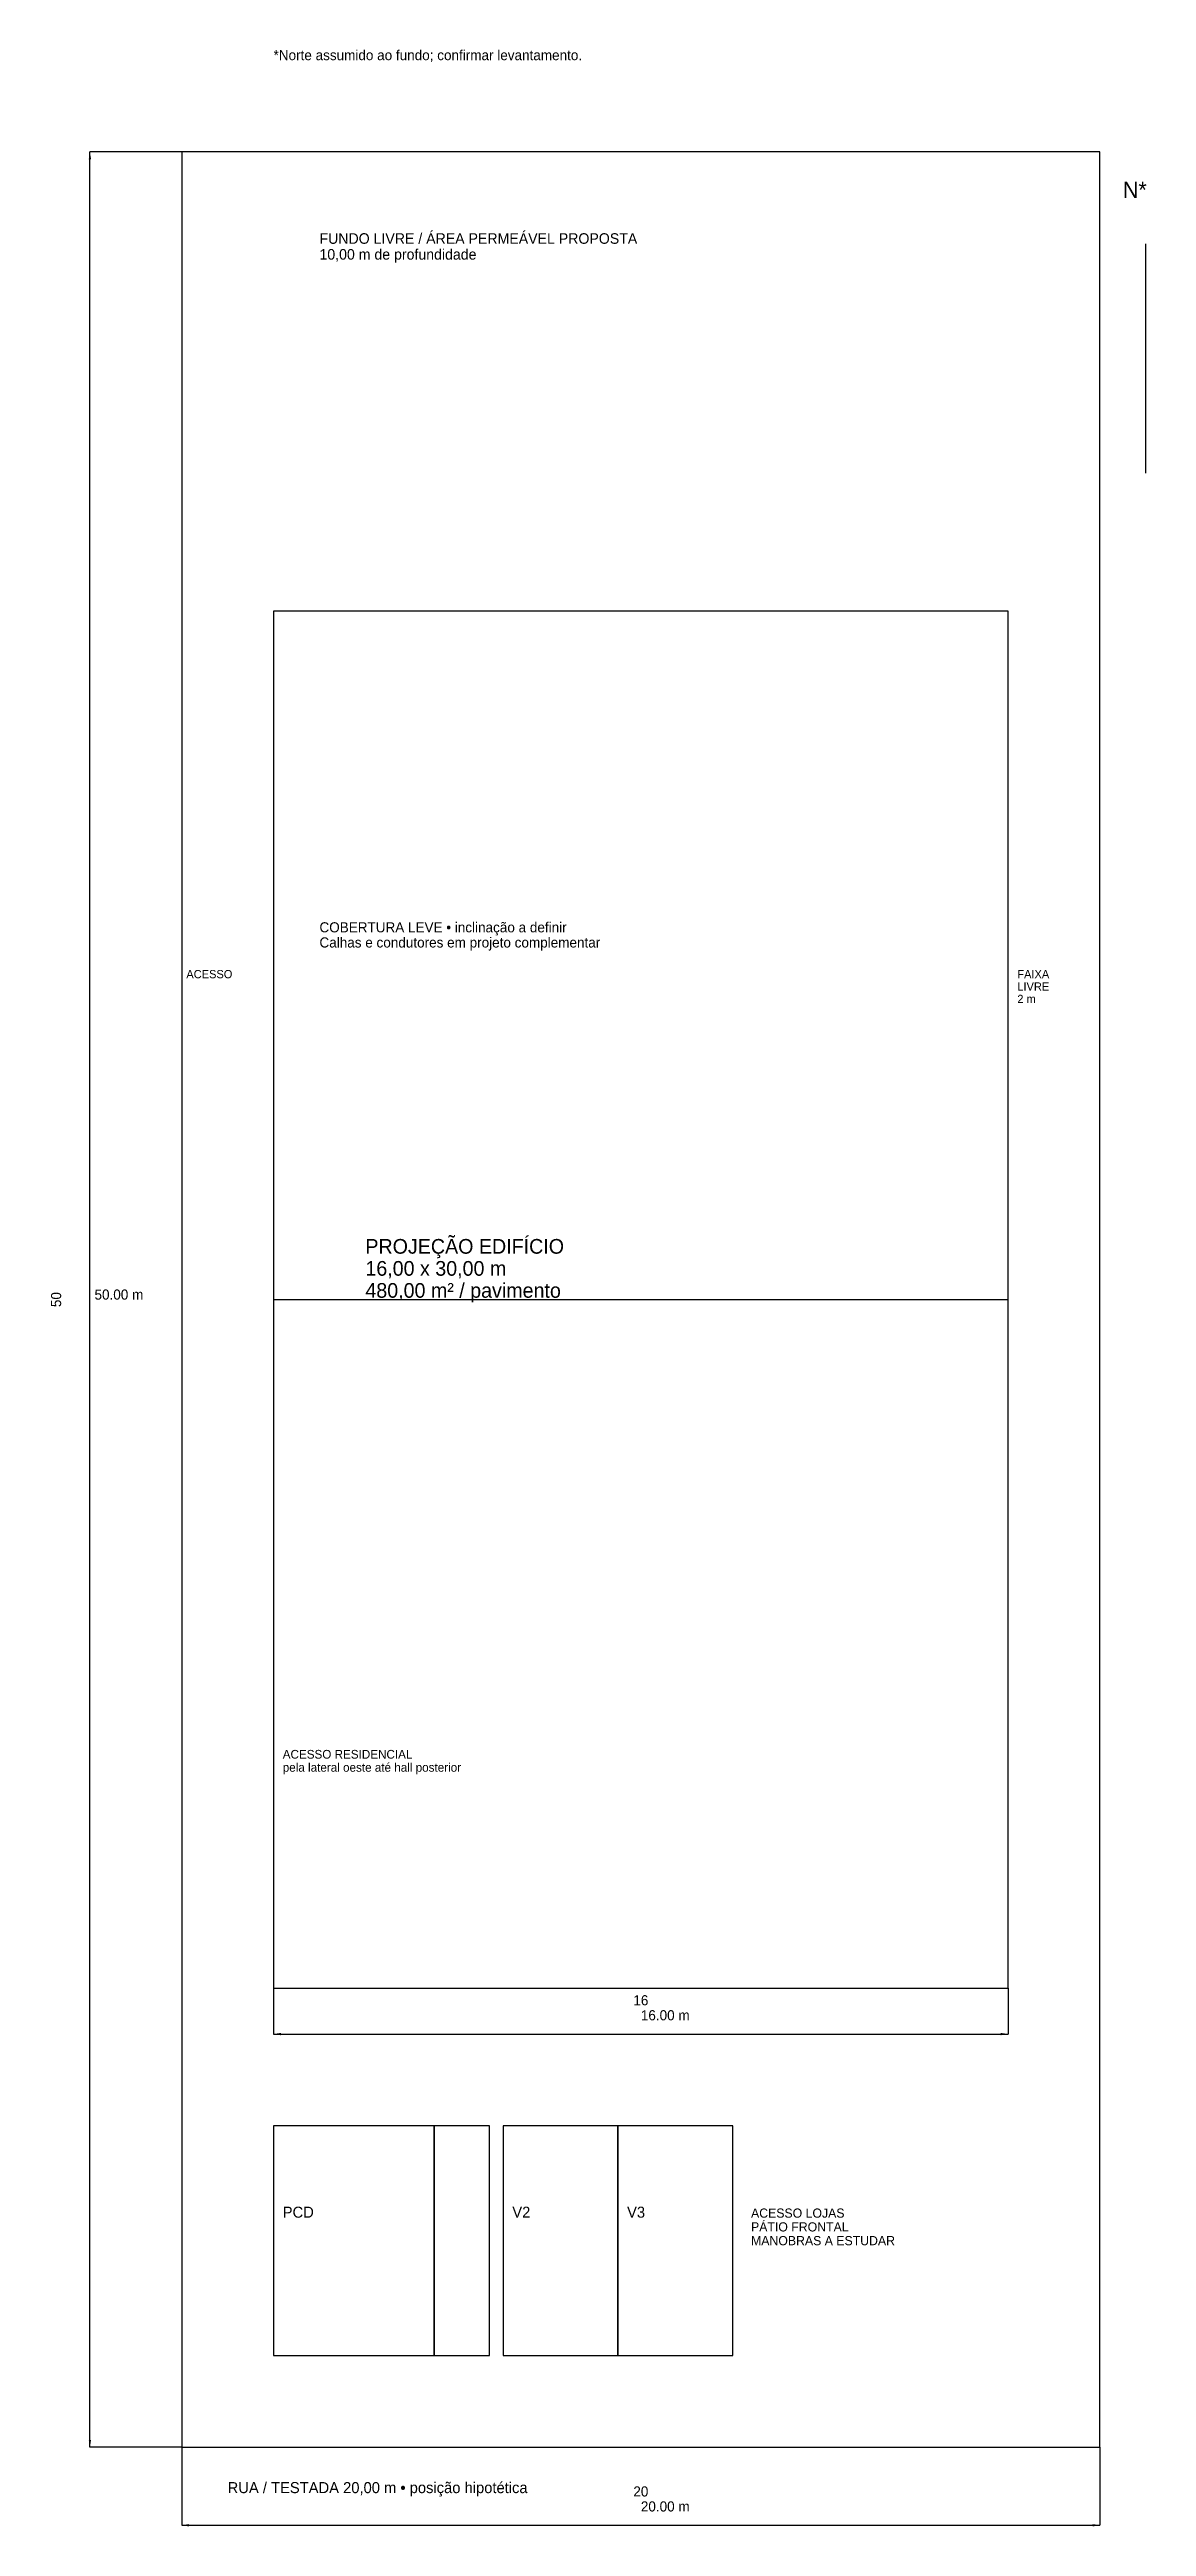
# Model space of a CAD drawing. Header units: metres. Extents: x -3 to 341, y -5 to 52.
# Drawn here: x -2.9 to 21, y -1.7 to 52.2 of the extents above; entities that cross this region are included whole.
import ezdxf

# ---------------------------------------------------------------- set-up
doc = ezdxf.new("R2010")
doc.units = ezdxf.units.M
for name, color, linetype in [('COTAS', 2, 'Continuous'), ('ESQUADRIAS', 4, 'Continuous'), ('MOBILIARIO', 8, 'Continuous'), ('PAREDES', 7, 'Continuous'), ('TERRENO', 5, 'Continuous'), ('TEXTOS', 3, 'Continuous')]:
    doc.layers.add(name, color=color, linetype=linetype)
doc.dimstyles.get("Standard").update_dxf_attribs({"dimtxt": 2.5, "dimasz": 2.5, "dimexe": 1.25, "dimexo": 0.625, "dimtad": 1, "dimcen": 2.5, "dimazin": 3, "dimtfac": 1, "dimtmove": 0, "dimatfit": 3})

msp = doc.modelspace()

# ---------------------------------------------------------------- texts
at = {"layer": 'TEXTOS'}
for s, height, p in [('*Norte assumido ao fundo; confirmar levantamento.', 0.22, (2, 52)), ('N*', 0.35, (20.5, 49)), ('FUNDO LIVRE / ÁREA PERMEÁVEL PROPOSTA', 0.23, (3, 48)), ('10,00 m de profundidade', 0.23, (3, 47.655)), ('COBERTURA LEVE • inclinação a definir', 0.22, (3, 33)), ('Calhas e condutores em projeto complementar', 0.22, (3, 32.67)), ('ACESSO', 0.18, (0.1, 32)), ('FAIXA', 0.18, (18.2, 32)), ('LIVRE', 0.18, (18.2, 31.73)), ('2 m', 0.18, (18.2, 31.46)), ('PROJEÇÃO EDIFÍCIO', 0.32, (4, 26)), ('480,00 m² / pavimento', 0.32, (4, 25.04)), ('16,00 x 30,00 m', 0.32, (4, 25.52)), ('50.00 m', 0.22, (-1.9, 25)), ('ACESSO RESIDENCIAL', 0.19, (2.2, 15)), ('pela lateral oeste até hall posterior', 0.19, (2.2, 14.715)), ('16.00 m', 0.22, (10, 9.3)), ('PCD', 0.24, (2.2, 5)), ('V2', 0.24, (7.2, 5)), ('V3', 0.24, (9.7, 5)), ('ACESSO LOJAS', 0.2, (12.4, 5)), ('PÁTIO FRONTAL', 0.2, (12.4, 4.7)), ('MANOBRAS A ESTUDAR', 0.2, (12.4, 4.4)), ('RUA / TESTADA 20,00 m • posição hipotética', 0.24, (1, -1)), ('20.00 m', 0.22, (10, -1.4))]:
    msp.add_text(s, height=height, dxfattribs=at).set_placement(p)

# ---------------------------------------------------------------- blocks, each defined once
blk = doc.blocks.new('_CLOSEDFILLED')
at = {"color": 0, "linetype": 'BYBLOCK'}
blk.add_solid([(-1, 0.16), (0, 0), (-1, -0.16)], dxfattribs=at)
blk = doc.blocks.new('*D1')
at = {"color": 2}
for p, q in [((0, 0), (0, -1.7)), ((20, 0), (20, -1.7)), ((0.16, -1.7), (19.84, -1.7))]:
    blk.add_line(p, q, dxfattribs=at)
at = {"layer": 'Defpoints'}
for p in [(0, 0), (20, 0), (0, -1.7)]:
    blk.add_point(p, dxfattribs=at)
at = {"layer": 'COTAS', "color": 2, "xscale": 0.16, "yscale": 0.16, "rotation": 180}
blk.add_blockref('_CLOSEDFILLED', (0, -1.7), dxfattribs=at)
at = {"layer": 'COTAS', "color": 2, "xscale": 0.16, "yscale": 0.16}
blk.add_blockref('_CLOSEDFILLED', (20, -1.7), dxfattribs=at)
at = {"layer": 'COTAS', "color": 2, "insert": (10, -0.965), "char_height": 0.22, "attachment_point": 5}
blk.add_mtext('20', dxfattribs=at)
blk = doc.blocks.new('*D2')
at = {"color": 2}
for p, q in [((0, 50), (-2, 50)), ((-2, 0.16), (-2, 49.84)), ((0, 0), (-2, 0))]:
    blk.add_line(p, q, dxfattribs=at)
at = {"layer": 'Defpoints'}
for p in [(0, 50), (-2, 0), (0, 0)]:
    blk.add_point(p, dxfattribs=at)
at = {"layer": 'COTAS', "color": 2, "xscale": 0.16, "yscale": 0.16}
for p, rotation in [((-2, 50), 90), ((-2, 0), 270)]:
    blk.add_blockref('_CLOSEDFILLED', p, dxfattribs=dict(at, rotation=rotation))
at = {"layer": 'COTAS', "color": 2, "insert": (-2.735, 25), "char_height": 0.22, "attachment_point": 5, "rotation": 90}
blk.add_mtext('50', dxfattribs=at)
blk = doc.blocks.new('*D3')
at = {"color": 2}
for p, q in [((2, 10), (2, 9)), ((18, 10), (18, 9)), ((2.16, 9), (17.84, 9))]:
    blk.add_line(p, q, dxfattribs=at)
at = {"layer": 'Defpoints'}
for p in [(2, 10), (18, 10), (2, 9)]:
    blk.add_point(p, dxfattribs=at)
at = {"layer": 'COTAS', "color": 2, "xscale": 0.16, "yscale": 0.16, "rotation": 180}
blk.add_blockref('_CLOSEDFILLED', (2, 9), dxfattribs=at)
at = {"layer": 'COTAS', "color": 2, "xscale": 0.16, "yscale": 0.16}
blk.add_blockref('_CLOSEDFILLED', (18, 9), dxfattribs=at)
at = {"layer": 'COTAS', "color": 2, "insert": (10, 9.735), "char_height": 0.22, "attachment_point": 5}
blk.add_mtext('16', dxfattribs=at)

# ---------------------------------------------------------------- dimensions: what is measured, and where the dimension line sits
at = {"layer": 'COTAS'}
dim = msp.add_linear_dim(base=(-2, 0), p1=(0, 0), p2=(0, 50), angle=90, dimstyle='Standard', override={"dimtxt": 0.22, "dimasz": 0.16, "dimtad": 1, "dimdec": 2, "dimclrd": 2, "dimclre": 2, "dimclrt": 2}, dxfattribs=at)
dim.commit()
dim.dimension.update_dxf_attribs({"geometry": '*D2', "text_midpoint": (-2.735, 25)})
for base, p1, p2, picture, middle in [((2, 9), (2, 10), (18, 10), '*D3', (10, 9.735)), ((0, -1.7), (0, 0), (20, 0), '*D1', (10, -0.965))]:
    dim = msp.add_linear_dim(base=base, p1=p1, p2=p2, dimstyle='Standard', override={"dimtxt": 0.22, "dimasz": 0.16, "dimtad": 1, "dimdec": 2, "dimclrd": 2, "dimclre": 2, "dimclrt": 2}, dxfattribs=at)
    dim.commit()
    dim.dimension.update_dxf_attribs({"geometry": picture, "text_midpoint": middle})

# ---------------------------------------------------------------- linework, layer by layer
at = {"layer": 'COTAS'}
for p, q in [((-2, 0), (-2, 50)), ((2, 9), (18, 9)), ((0, -1.7), (20, -1.7))]:
    msp.add_line(p, q, dxfattribs=at)
at = {"layer": 'ESQUADRIAS'}
for p, q in [((2, 25), (18, 25)), ((6.7, 7), (5.5, 7)), ((5.5, 7), (5.5, 2)), ((6.7, 2), (6.7, 7)), ((5.5, 2), (6.7, 2))]:
    msp.add_line(p, q, dxfattribs=at)
at = {"layer": 'MOBILIARIO'}
for p, q in [((5.5, 7), (2, 7)), ((2, 7), (2, 2)), ((5.5, 2), (5.5, 7)), ((9.5, 7), (7, 7)), ((7, 7), (7, 2)), ((9.5, 2), (9.5, 7)), ((12, 7), (9.5, 7)), ((9.5, 7), (9.5, 2)), ((12, 2), (12, 7)), ((2, 2), (5.5, 2)), ((7, 2), (9.5, 2)), ((9.5, 2), (12, 2))]:
    msp.add_line(p, q, dxfattribs=at)
at = {"layer": 'PAREDES'}
for p, q in [((18, 40), (2, 40)), ((2, 40), (2, 10)), ((18, 10), (18, 40)), ((2, 10), (18, 10))]:
    msp.add_line(p, q, dxfattribs=at)
at = {"layer": 'TERRENO'}
for p, q in [((20, 50), (0, 50)), ((0, 50), (0, 0)), ((20, 0), (20, 50)), ((21, 43), (21, 48)), ((0, 0), (20, 0))]:
    msp.add_line(p, q, dxfattribs=at)

msp.set_redraw_order([(e.dxf.handle, doc.entitydb.next_handle()) for e in msp.query("TEXT MTEXT ATTDEF DIMENSION ARC_DIMENSION")])  # texts and dimensions are drawn at this point

doc.saveas('drawing.dxf')
